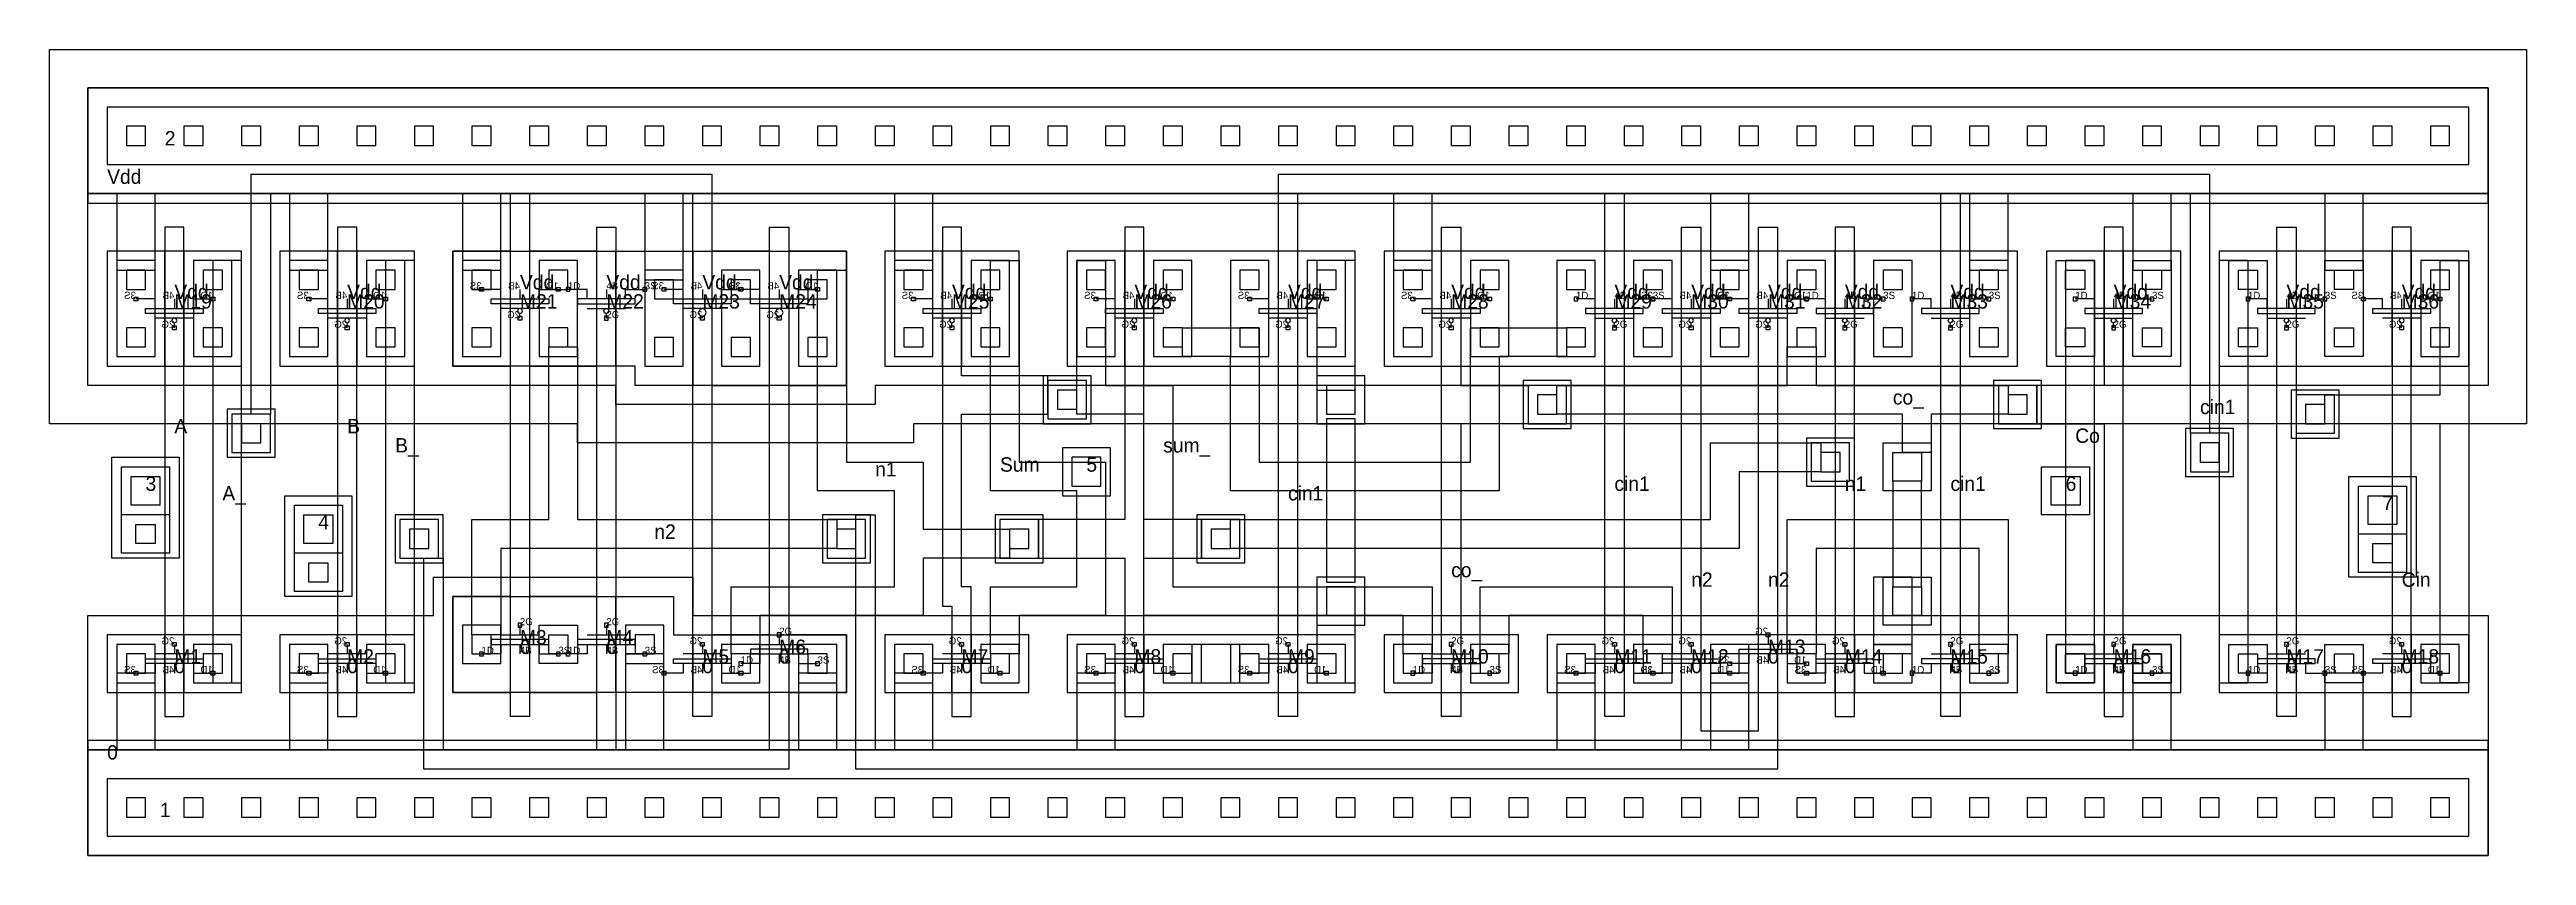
# Model space of a CAD drawing. Extents: x -4 to 794, y 0 to 644.
# Drawn here: x -4 to 254, y 0 to 84 of the extents above; entities that cross this region are included whole.
import ezdxf

# ---------------------------------------------------------------- set-up
doc = ezdxf.new("R2010")
doc.units = 0
for name, color, linetype in [('LAYER1', 7, 'CONTINUOUS'), ('LAYER10', 7, 'CONTINUOUS'), ('LAYER2', 7, 'CONTINUOUS'), ('LAYER25', 7, 'CONTINUOUS'), ('LAYER4', 7, 'CONTINUOUS'), ('LAYER42', 7, 'CONTINUOUS'), ('LAYER43', 7, 'CONTINUOUS'), ('LAYER44', 7, 'CONTINUOUS'), ('LAYER45', 7, 'CONTINUOUS'), ('LAYER46', 7, 'CONTINUOUS'), ('LAYER49', 7, 'CONTINUOUS'), ('LAYER5', 7, 'CONTINUOUS'), ('LAYER50', 7, 'CONTINUOUS'), ('LAYER51', 7, 'CONTINUOUS'), ('LAYER6', 7, 'CONTINUOUS'), ('LAYER8', 7, 'CONTINUOUS'), ('LAYER9', 7, 'CONTINUOUS')]:
    doc.layers.add(name, color=color, linetype=linetype)

# ---------------------------------------------------------------- blocks, each defined once
blk = doc.blocks.new('CCM1_1')
at = {"layer": 'LAYER25'}
blk.add_lwpolyline([(-1, -1), (1, -1), (1, 1), (-1, 1), (-1, -1)], dxfattribs=at)
at = {"layer": 'LAYER49'}
blk.add_lwpolyline([(-2, -2), (2, -2), (2, 2), (-2, 2), (-2, -2)], dxfattribs=at)
blk = doc.blocks.new('CCM1_2')
at = {"layer": 'LAYER25'}
for points in [[(-1, 5), (1, 5), (1, 7), (-1, 7), (-1, 5)], [(-1, -1), (1, -1), (1, 1), (-1, 1), (-1, -1)]]:
    blk.add_lwpolyline(points, dxfattribs=at)
at = {"layer": 'LAYER49'}
blk.add_lwpolyline([(-2, -2), (2, -2), (2, 8), (-2, 8), (-2, -2)], dxfattribs=at)
blk = doc.blocks.new('CCONT')
at = {"layer": 'LAYER25'}
blk.add_lwpolyline([(-1, -1), (1, -1), (1, 1), (-1, 1), (-1, -1)], dxfattribs=at)
blk = doc.blocks.new('CONT')
at = {"layer": 'LAYER25'}
blk.add_lwpolyline([(-1, -1), (1, -1), (1, 1), (-1, 1), (-1, -1)], dxfattribs=at)
blk = doc.blocks.new('M1V1M2')
at = {"layer": 'LAYER49'}
blk.add_lwpolyline([(-2.5, -2.5), (2.5, -2.5), (2.5, 2.5), (-2.5, 2.5), (-2.5, -2.5)], dxfattribs=at)
at = {"layer": 'LAYER50'}
blk.add_lwpolyline([(-1.5, -1.5), (1.5, -1.5), (1.5, 1.5), (-1.5, 1.5), (-1.5, -1.5)], dxfattribs=at)
at = {"layer": 'LAYER51'}
blk.add_lwpolyline([(-2.5, -2.5), (2.5, -2.5), (2.5, 2.5), (-2.5, 2.5), (-2.5, -2.5)], dxfattribs=at)
blk = doc.blocks.new('NMOS2X10_TOK')
at = {"layer": 'LAYER1'}
for points in [[(-2, 0), (-2, -1), (-4, -1)], [(-3, 0), (3, 0), (3, 0.5), (-3, 0.5), (-3, 0)], [(-2, 1), (2, 1)], [(0, 2), (0, 1)], [(0, 0), (0, -1)], [(2, 0), (2, -1), (4, -1)]]:
    blk.add_lwpolyline(points, dxfattribs=at)
at = {"layer": 'LAYER8'}
blk.add_lwpolyline([(-0.2, 1.8), (0.2, 1.8), (0.2, 2.2), (-0.2, 2.2), (-0.2, 1.8)], dxfattribs=at)
at = {"layer": 'LAYER9'}
for points in [[(-4.2, -1.2), (-3.8, -1.2), (-3.8, -0.8), (-4.2, -0.8), (-4.2, -1.2)], [(3.8, -1.2), (4.2, -1.2), (4.2, -0.8), (3.8, -0.8), (3.8, -1.2)]]:
    blk.add_lwpolyline(points, dxfattribs=at)
at = {"layer": 'LAYER5'}
for s, p in [('2G', (0, 2)), ('1D', (-4, -1)), ('4B', (0, -1)), ('3S', (4, -1))]:
    blk.add_text(s, height=0.75, dxfattribs=at).set_placement(p)
blk = doc.blocks.new('NMOS2X6_TOK')
at = {"layer": 'LAYER1'}
for points in [[(-2, 0), (-2, -1), (-4, -1)], [(-3, 0), (3, 0), (3, 0.5), (-3, 0.5), (-3, 0)], [(-2, 1), (2, 1)], [(0, 2), (0, 1)], [(0, 0), (0, -1)], [(2, 0), (2, -1), (4, -1)]]:
    blk.add_lwpolyline(points, dxfattribs=at)
at = {"layer": 'LAYER8'}
blk.add_lwpolyline([(-0.2, 1.8), (0.2, 1.8), (0.2, 2.2), (-0.2, 2.2), (-0.2, 1.8)], dxfattribs=at)
at = {"layer": 'LAYER9'}
for points in [[(-4.2, -1.2), (-3.8, -1.2), (-3.8, -0.8), (-4.2, -0.8), (-4.2, -1.2)], [(3.8, -1.2), (4.2, -1.2), (4.2, -0.8), (3.8, -0.8), (3.8, -1.2)]]:
    blk.add_lwpolyline(points, dxfattribs=at)
at = {"layer": 'LAYER5'}
for s, p in [('2G', (0, 2)), ('1D', (-4, -1)), ('4B', (0, -1)), ('3S', (4, -1))]:
    blk.add_text(s, height=0.75, dxfattribs=at).set_placement(p)
blk = doc.blocks.new('P1CCM1')
at = {"layer": 'LAYER25'}
blk.add_lwpolyline([(-1, -1), (1, -1), (1, 1), (-1, 1), (-1, -1)], dxfattribs=at)
at = {"layer": 'LAYER46'}
blk.add_lwpolyline([(-2.5, -2.5), (2.5, -2.5), (2.5, 2.5), (-2.5, 2.5), (-2.5, -2.5)], dxfattribs=at)
at = {"layer": 'LAYER49'}
blk.add_lwpolyline([(-2, -2), (2, -2), (2, 2), (-2, 2), (-2, -2)], dxfattribs=at)
blk = doc.blocks.new('P1CCM1V1M2')
at = {"layer": 'LAYER25'}
blk.add_lwpolyline([(-1, -5.5), (1, -5.5), (1, -3.5), (-1, -3.5), (-1, -5.5)], dxfattribs=at)
at = {"layer": 'LAYER46'}
blk.add_lwpolyline([(-3.5, -7), (3.5, -7), (3.5, 3.5), (-3.5, 3.5), (-3.5, -7)], dxfattribs=at)
at = {"layer": 'LAYER49'}
blk.add_lwpolyline([(-2.5, -6.5), (2.5, -6.5), (2.5, 2.5), (-2.5, 2.5), (-2.5, -6.5)], dxfattribs=at)
at = {"layer": 'LAYER50'}
blk.add_lwpolyline([(-1.5, -1.5), (1.5, -1.5), (1.5, 1.5), (-1.5, 1.5), (-1.5, -1.5)], dxfattribs=at)
at = {"layer": 'LAYER51'}
blk.add_lwpolyline([(-2.5, -2.5), (2.5, -2.5), (2.5, 2.5), (-2.5, 2.5), (-2.5, -2.5)], dxfattribs=at)
blk = doc.blocks.new('PMOS2X12_TOK')
at = {"layer": 'LAYER1'}
for points in [[(-2, 0), (-2, 1), (-4, 1)], [(-3, -0.5), (3, -0.5), (3, 0), (-3, 0), (-3, -0.5)], [(0, 1), (0, 0)], [(2, 0), (2, 1), (4, 1)], [(-2, -1), (2, -1)], [(0, -1.5), (-0.18, -1.43), (-0.25, -1.25), (-0.18, -1.07), (0, -1), (0.18, -1.07), (0.25, -1.25), (0.18, -1.43), (0, -1.5)], [(0, -2), (0, -1.5)]]:
    blk.add_lwpolyline(points, dxfattribs=at)
at = {"layer": 'LAYER10'}
for points in [[(-4.2, 0.8), (-3.8, 0.8), (-3.8, 1.2), (-4.2, 1.2), (-4.2, 0.8)], [(3.8, 0.8), (4.2, 0.8), (4.2, 1.2), (3.8, 1.2), (3.8, 0.8)]]:
    blk.add_lwpolyline(points, dxfattribs=at)
at = {"layer": 'LAYER8'}
blk.add_lwpolyline([(-0.2, -2.2), (0.2, -2.2), (0.2, -1.8), (-0.2, -1.8), (-0.2, -2.2)], dxfattribs=at)
at = {"layer": 'LAYER5'}
for s, p in [('1D', (-4, 1)), ('4B', (0, 1)), ('3S', (4, 1)), ('2G', (0, -2))]:
    blk.add_text(s, height=0.75, dxfattribs=at).set_placement(p)
blk = doc.blocks.new('PMOS2X14_TOK')
at = {"layer": 'LAYER1'}
for points in [[(-2, 0), (-2, 1), (-4, 1)], [(-3, -0.5), (3, -0.5), (3, 0), (-3, 0), (-3, -0.5)], [(0, 1), (0, 0)], [(2, 0), (2, 1), (4, 1)], [(-2, -1), (2, -1)], [(0, -1), (0.28, -1.12), (0.4, -1.4), (0.28, -1.68), (0, -1.8), (-0.28, -1.68), (-0.4, -1.4), (-0.28, -1.12), (0, -1)], [(0, -2), (0, -1.8)]]:
    blk.add_lwpolyline(points, dxfattribs=at)
at = {"layer": 'LAYER10'}
for points in [[(-4.2, 0.8), (-3.8, 0.8), (-3.8, 1.2), (-4.2, 1.2), (-4.2, 0.8)], [(3.8, 0.8), (4.2, 0.8), (4.2, 1.2), (3.8, 1.2), (3.8, 0.8)]]:
    blk.add_lwpolyline(points, dxfattribs=at)
at = {"layer": 'LAYER8'}
blk.add_lwpolyline([(-0.2, -2.2), (0.2, -2.2), (0.2, -1.8), (-0.2, -1.8), (-0.2, -2.2)], dxfattribs=at)
at = {"layer": 'LAYER5'}
for s, p in [('1D', (-4, 1)), ('4B', (0, 1)), ('3S', (4, 1)), ('2G', (0, -2))]:
    blk.add_text(s, height=0.75, dxfattribs=at).set_placement(p)
blk = doc.blocks.new('FADD1')
at = {"layer": 'LAYER10'}
for points in [[(2, 51), (8, 51), (8, 63), (2, 63), (2, 51)], [(10, 51), (16, 51), (16, 63), (10, 63), (10, 51)], [(20, 51), (26, 51), (26, 63), (20, 63), (20, 51)], [(28, 51), (34, 51), (34, 63), (28, 63), (28, 51)], [(38, 51), (44, 51), (44, 63), (38, 63), (38, 51)], [(46, 51), (53, 51), (53, 63), (46, 63), (46, 51)], [(55, 63), (63, 63), (63, 49), (57, 49), (57, 51), (55, 51), (55, 63)], [(65, 49), (71, 49), (71, 63), (65, 63), (65, 49)], [(73, 49), (79, 49), (79, 63), (73, 63), (73, 49)], [(83, 51), (89, 51), (89, 63), (83, 63), (83, 51)], [(91, 51), (97, 51), (97, 63), (91, 63), (91, 51)], [(102, 51), (108, 51), (108, 63), (102, 63), (102, 51)], [(110, 51), (124, 51), (124, 63), (110, 63), (110, 51)], [(126, 51), (132, 51), (132, 63), (126, 63), (126, 51)], [(135, 51), (141, 51), (141, 63), (135, 63), (135, 51)], [(143, 51), (158, 51), (158, 63), (143, 63), (143, 51)], [(160, 51), (166, 51), (166, 63), (160, 63), (160, 51)], [(168, 51), (174, 51), (174, 63), (168, 63), (168, 51)], [(176, 51), (182, 51), (182, 63), (176, 63), (176, 51)], [(184, 51), (193, 51), (193, 63), (184, 63), (184, 51)], [(195, 51), (201, 51), (201, 63), (195, 63), (195, 51)], [(204, 51), (210, 51), (210, 63), (204, 63), (204, 51)], [(212, 51), (218, 51), (218, 63), (212, 63), (212, 51)], [(222, 51), (228, 51), (228, 63), (222, 63), (222, 51)], [(230, 51), (240, 51), (240, 63), (230, 63), (230, 51)], [(242, 51), (248, 51), (248, 63), (242, 63), (242, 51)]]:
    blk.add_lwpolyline(points, dxfattribs=at)
at = {"layer": 'LAYER42'}
blk.add_lwpolyline([(-4, 84), (254, 84), (254, 45), (86, 45), (86, 43), (51, 43), (51, 45), (-4, 45), (-4, 84)], dxfattribs=at)
at = {"layer": 'LAYER43'}
for points in [[(2, 72), (248, 72), (248, 78), (2, 78), (2, 72)], [(2, 51), (16, 51), (16, 63), (2, 63), (2, 51)], [(20, 51), (34, 51), (34, 63), (20, 63), (20, 51)], [(38, 63), (79, 63), (79, 49), (57, 49), (57, 51), (38, 51), (38, 63)], [(83, 51), (97, 51), (97, 63), (83, 63), (83, 51)], [(102, 51), (132, 51), (132, 63), (102, 63), (102, 51)], [(135, 51), (201, 51), (201, 63), (135, 63), (135, 51)], [(204, 51), (218, 51), (218, 63), (204, 63), (204, 51)], [(222, 51), (248, 51), (248, 63), (222, 63), (222, 51)], [(38, 27), (61, 27), (61, 23), (79, 23), (79, 17), (38, 17), (38, 27)], [(2, 17), (16, 17), (16, 23), (2, 23), (2, 17)], [(20, 17), (34, 17), (34, 23), (20, 23), (20, 17)], [(83, 17), (98, 17), (98, 23), (83, 23), (83, 17)], [(102, 17), (132, 17), (132, 23), (102, 23), (102, 17)], [(135, 17), (149, 17), (149, 23), (135, 23), (135, 17)], [(152, 17), (201, 17), (201, 23), (152, 23), (152, 17)], [(204, 17), (218, 17), (218, 23), (204, 23), (204, 17)], [(222, 17), (248, 17), (248, 23), (222, 23), (222, 17)], [(2, 2), (248, 2), (248, 8), (2, 8), (2, 2)]]:
    blk.add_lwpolyline(points, dxfattribs=at)
at = {"layer": 'LAYER44'}
for points in [[(0, 69), (250, 69), (250, 49), (82, 49), (82, 47), (55, 47), (55, 49), (0, 49), (0, 69)], [(0, 11), (250, 11), (250, 0), (0, 0), (0, 11)]]:
    blk.add_lwpolyline(points, dxfattribs=at)
at = {"layer": 'LAYER45'}
for points in [[(0, 80), (250, 80), (250, 69), (0, 69), (0, 80)], [(0, 25), (36, 25), (36, 29), (63, 29), (63, 25), (250, 25), (250, 11), (0, 11), (0, 25)]]:
    blk.add_lwpolyline(points, dxfattribs=at)
at = {"layer": 'LAYER46'}
for points in [[(17, 71), (65, 71), (65, 14.5), (63, 14.5), (63, 69), (46, 69), (46, 14.5), (44, 14.5), (44, 69), (19, 69), (19, 46), (17, 46), (17, 71)], [(124, 71), (221, 71), (221, 44), (219, 44), (219, 69), (195, 69), (195, 14.5), (193, 14.5), (193, 69), (160, 69), (160, 14.5), (158, 14.5), (158, 69), (126, 69), (126, 14.5), (124, 14.5), (124, 71)], [(8, 65.5), (8, 14.5), (10, 14.5), (10, 65.5), (8, 65.5)], [(26, 65.5), (26, 14.5), (28, 14.5), (28, 65.5), (26, 65.5)], [(35, 31), (37, 31), (37, 11), (53, 11), (53, 65.5), (55, 65.5), (55, 11), (71, 11), (71, 65.5), (73, 65.5), (73, 9), (35, 9), (35, 31)], [(80, 35.5), (82, 35.5), (82, 11), (166, 11), (166, 65.5), (168, 65.5), (168, 13), (174, 13), (174, 65.5), (176, 65.5), (176, 9), (80, 9), (80, 35.5)], [(89, 65.5), (89, 26), (90, 26), (90, 14.5), (92, 14.5), (92, 28), (91, 28), (91, 46), (92, 46), (100, 46), (100, 50), (91, 50), (91, 65.5), (89, 65.5)], [(108, 65.5), (108, 35), (99, 35), (99, 31), (108, 31), (108, 14.5), (110, 14.5), (110, 31), (116, 31), (116, 35), (110, 35), (110, 65.5), (108, 65.5)], [(141, 65.5), (143, 65.5), (143, 49), (150, 49), (150, 45), (143, 45), (143, 14.5), (141, 14.5), (141, 65.5)], [(182, 65.5), (182, 14.5), (184, 14.5), (184, 65.5), (182, 65.5)], [(210, 65.5), (210, 49), (203, 49), (203, 45), (210, 45), (210, 14.5), (212, 14.5), (212, 65.5), (210, 65.5)], [(230, 65.5), (230, 14.5), (228, 14.5), (228, 65.5), (230, 65.5)], [(240, 65.5), (240, 14.5), (242, 14.5), (242, 65.5), (240, 65.5)]]:
    blk.add_lwpolyline(points, dxfattribs=at)
at = {"layer": 'LAYER49'}
for points in [[(0, 68), (250, 68), (250, 80), (0, 80), (0, 68)], [(3, 61), (7, 61), (7, 69), (3, 69), (3, 61)], [(21, 61), (25, 61), (25, 69), (21, 69), (21, 61)], [(39, 61), (43, 61), (43, 69), (39, 69), (39, 61)], [(58, 60), (62, 60), (62, 69), (58, 69), (58, 60)], [(84, 61), (88, 61), (88, 69), (84, 69), (84, 61)], [(136, 61), (140, 61), (140, 69), (136, 69), (136, 61)], [(169, 61), (173, 61), (173, 69), (169, 69), (169, 61)], [(196, 61), (200, 61), (200, 69), (196, 69), (196, 61)], [(213, 61), (217, 61), (217, 69), (213, 69), (213, 61)], [(233, 61), (237, 61), (237, 69), (233, 69), (233, 61)], [(13, 18), (16, 18), (16, 62), (13, 62), (13, 18)], [(31, 18), (34, 18), (34, 62), (31, 62), (31, 18)], [(94, 62), (97, 62), (97, 41), (106, 41), (106, 25), (97, 25), (97, 21), (94, 21), (94, 28), (103, 28), (103, 38), (94, 38), (94, 62)], [(103, 62), (106, 62), (106, 49), (113, 49), (113, 28), (140, 28), (140, 21), (137, 21), (137, 25), (110, 25), (110, 46), (103, 46), (103, 62)], [(128, 48.5), (132, 48.5), (132, 62), (128, 62), (128, 48.5)], [(206, 21), (209, 21), (209, 62), (206, 62), (206, 21)], [(222, 18), (225, 18), (225, 62), (222, 62), (222, 18)], [(245, 62), (248, 62), (248, 18), (245, 18), (245, 45), (233, 45), (233, 48), (245, 48), (245, 62)], [(76, 61), (79, 61), (79, 41), (87, 41), (87, 34), (96, 34), (96, 31), (87, 31), (87, 25), (70, 25), (70, 21), (67, 21), (67, 28), (84, 28), (84, 38), (76, 38), (76, 61)], [(114, 55), (122, 55), (122, 41), (144, 41), (144, 55), (154, 55), (154, 52), (147, 52), (147, 38), (119, 38), (119, 52), (114, 52), (114, 55)], [(48, 53), (51, 53), (51, 35), (78, 35), (78, 32), (43, 32), (43, 23), (40, 23), (40, 35), (48, 35), (48, 53)], [(177, 53), (180, 53), (180, 49), (200, 49), (200, 46), (192, 46), (192, 42), (189, 42), (189, 46), (153, 46), (153, 49), (177, 49), (177, 53)], [(169, 43), (180.5, 43), (180.5, 40), (172, 40), (172, 32), (119, 32), (119, 35), (169, 35), (169, 43)], [(177, 21), (177, 35), (200, 35), (200, 21), (197, 21), (197, 32), (180, 32), (180, 21), (177, 21)], [(177, 35), (200, 35), (200, 21), (197, 21), (197, 32), (180, 32), (180, 21), (177, 21), (177, 35)], [(186, 22), (190, 22), (190, 29), (186, 29), (186, 22)], [(145, 28), (165, 28), (165, 21), (162, 21), (162, 25), (148, 25), (148, 21), (145, 21), (145, 28)], [(128, 18), (132, 18), (132, 25), (128, 25), (128, 18)], [(56, 11), (60, 11), (60, 21), (56, 21), (56, 11)], [(115, 18), (120, 18), (120, 22), (115, 22), (115, 18)], [(161, 18), (165, 18), (165, 22), (161, 22), (161, 18)], [(186, 18), (190, 18), (190, 21), (186, 21), (186, 18)], [(3, 11), (7, 11), (7, 19), (3, 19), (3, 11)], [(21, 11), (25, 11), (25, 19), (21, 19), (21, 11)], [(74, 11), (78, 11), (78, 19), (74, 19), (74, 11)], [(84, 11), (88, 11), (88, 19), (84, 19), (84, 11)], [(103, 11), (107, 11), (107, 19), (103, 19), (103, 11)], [(153, 11), (157, 11), (157, 19), (153, 19), (153, 11)], [(169, 11), (173, 11), (173, 19), (169, 19), (169, 11)], [(213, 11), (217, 11), (217, 19), (213, 19), (213, 11)], [(233, 11), (237, 11), (237, 19), (233, 19), (233, 11)], [(0, 0), (250, 0), (250, 12), (0, 12), (0, 0)]]:
    blk.add_lwpolyline(points, dxfattribs=at)
at = {"layer": 'LAYER51'}
for points in [[(129, 28.5), (132, 28.5), (132, 45.5), (129, 45.5), (129, 28.5)], [(188, 28), (191, 28), (191, 39), (188, 39), (188, 28)]]:
    blk.add_lwpolyline(points, dxfattribs=at)
at = {"layer": 'LAYER9'}
for points in [[(38, 17), (44, 17), (44, 27), (38, 27), (38, 17)], [(46, 17), (53, 17), (53, 27), (46, 27), (46, 17)], [(55, 27), (61, 27), (61, 23), (63, 23), (63, 17), (55, 17), (55, 27)], [(2, 17), (8, 17), (8, 23), (2, 23), (2, 17)], [(10, 17), (16, 17), (16, 23), (10, 23), (10, 17)], [(20, 17), (26, 17), (26, 23), (20, 23), (20, 17)], [(28, 17), (34, 17), (34, 23), (28, 23), (28, 17)], [(65, 17), (71, 17), (71, 23), (65, 23), (65, 17)], [(73, 17), (79, 17), (79, 23), (73, 23), (73, 17)], [(83, 17), (90, 17), (90, 23), (83, 23), (83, 17)], [(92, 17), (98, 17), (98, 23), (92, 23), (92, 17)], [(102, 17), (108, 17), (108, 23), (102, 23), (102, 17)], [(110, 17), (124, 17), (124, 23), (110, 23), (110, 17)], [(126, 17), (132, 17), (132, 23), (126, 23), (126, 17)], [(135, 17), (141, 17), (141, 23), (135, 23), (135, 17)], [(143, 17), (149, 17), (149, 23), (143, 23), (143, 17)], [(152, 17), (158, 17), (158, 23), (152, 23), (152, 17)], [(160, 17), (166, 17), (166, 23), (160, 23), (160, 17)], [(168, 17), (174, 17), (174, 23), (168, 23), (168, 17)], [(176, 17), (182, 17), (182, 23), (176, 23), (176, 17)], [(184, 17), (193, 17), (193, 23), (184, 23), (184, 17)], [(195, 17), (201, 17), (201, 23), (195, 23), (195, 17)], [(204, 17), (210, 17), (210, 23), (204, 23), (204, 17)], [(212, 17), (218, 17), (218, 23), (212, 23), (212, 17)], [(222, 17), (228, 17), (228, 23), (222, 23), (222, 17)], [(230, 17), (240, 17), (240, 23), (230, 23), (230, 17)], [(242, 17), (248, 17), (248, 23), (242, 23), (242, 17)]]:
    blk.add_lwpolyline(points, dxfattribs=at)
for name, p in [('CCONT', (5, 75)), ('CONT', (11, 75)), ('CONT', (17, 75)), ('CONT', (23, 75)), ('CONT', (29, 75)), ('CONT', (35, 75)), ('CONT', (41, 75)), ('CONT', (47, 75)), ('CONT', (53, 75)), ('CONT', (59, 75)), ('CONT', (65, 75)), ('CONT', (71, 75)), ('CONT', (77, 75)), ('CONT', (83, 75)), ('CONT', (89, 75)), ('CONT', (95, 75)), ('CONT', (101, 75)), ('CONT', (107, 75)), ('CONT', (113, 75)), ('CONT', (119, 75)), ('CONT', (125, 75)), ('CONT', (131, 75)), ('CONT', (137, 75)), ('CONT', (143, 75)), ('CONT', (149, 75)), ('CONT', (155, 75)), ('CONT', (161, 75)), ('CONT', (167, 75)), ('CONT', (173, 75)), ('CONT', (179, 75)), ('CONT', (185, 75)), ('CONT', (191, 75)), ('CONT', (197, 75)), ('CONT', (203, 75)), ('CONT', (209, 75)), ('CONT', (215, 75)), ('CONT', (221, 75)), ('CONT', (227, 75)), ('CONT', (233, 75)), ('CONT', (239, 75)), ('CONT', (245, 75)), ('CCM1_2', (5, 54)), ('CCM1_2', (13, 54)), ('CCM1_2', (23, 54)), ('CCM1_2', (31, 54)), ('CCM1_2', (41, 54)), ('CCM1_2', (49, 54)), ('CCM1_2', (86, 54)), ('CCM1_2', (94, 54)), ('CCM1_2', (105, 54)), ('CCM1_2', (113, 54)), ('CCM1_2', (121, 54)), ('CCM1_2', (129, 54)), ('CCM1_2', (138, 54)), ('CCM1_2', (146, 54)), ('CCM1_2', (155, 54)), ('CCM1_2', (163, 54)), ('CCM1_2', (171, 54)), ('CCM1_2', (179, 54)), ('CCM1_2', (188, 54)), ('CCM1_2', (198, 54)), ('CCM1_2', (245, 54)), ('PMOS2X12_TOK', (54, 58)), ('CCM1_2', (60, 53)), ('CCM1_2', (68, 53)), ('CCM1_2', (76, 53)), ('PMOS2X12_TOK', (159, 57)), ('PMOS2X12_TOK', (183, 57)), ('PMOS2X12_TOK', (194, 57)), ('PMOS2X12_TOK', (211, 57)), ('PMOS2X12_TOK', (229, 57)), ('P1CCM1', (102, 47.5)), ('M1V1M2', (130.5, 47.5)), ('P1CCM1', (152, 47)), ('P1CCM1', (201, 47)), ('P1CCM1', (17, 44)), ('P1CCM1', (232, 46)), ('P1CCM1', (221, 42)), ('M1V1M2', (104, 40)), ('P1CCM1', (181.5, 41)), ('P1CCM1', (34.5, 33)), ('P1CCM1', (79, 33)), ('P1CCM1', (97, 33)), ('P1CCM1', (118, 33)), ('M1V1M2', (130.5, 26.5)), ('CCM1_1', (41, 22)), ('NMOS2X10_TOK', (45, 22)), ('NMOS2X10_TOK', (54, 22)), ('CCM1_1', (58, 22)), ('NMOS2X6_TOK', (72, 21)), ('CCM1_1', (5, 20)), ('CCM1_1', (13, 20)), ('CCM1_1', (23, 20)), ('CCM1_1', (31, 20)), ('CCM1_1', (68, 20)), ('CCM1_1', (76, 20)), ('CCM1_1', (86, 20)), ('CCM1_1', (95, 20)), ('CCM1_1', (105, 20)), ('CCM1_1', (114, 20)), ('CCM1_1', (121, 20)), ('CCM1_1', (129, 20)), ('CCM1_1', (138, 20)), ('NMOS2X6_TOK', (142, 20)), ('CCM1_1', (146, 20)), ('CCM1_1', (155, 20)), ('CCM1_1', (163, 20)), ('CCM1_1', (171, 20)), ('CCM1_1', (179, 20)), ('CCM1_1', (188, 20)), ('NMOS2X6_TOK', (194, 20)), ('CCM1_1', (198, 20)), ('CCM1_1', (207, 20)), ('NMOS2X6_TOK', (211, 20)), ('CCM1_1', (215, 20)), ('NMOS2X6_TOK', (229, 20)), ('CCM1_1', (245, 20)), ('CCONT', (5, 5)), ('CONT', (11, 5)), ('CONT', (17, 5)), ('CONT', (23, 5)), ('CONT', (29, 5)), ('CONT', (35, 5)), ('CONT', (41, 5)), ('CONT', (47, 5)), ('CONT', (53, 5)), ('CONT', (59, 5)), ('CONT', (65, 5)), ('CONT', (71, 5)), ('CONT', (77, 5)), ('CONT', (83, 5)), ('CONT', (89, 5)), ('CONT', (95, 5)), ('CONT', (101, 5)), ('CONT', (107, 5)), ('CONT', (113, 5)), ('CONT', (119, 5)), ('CONT', (125, 5)), ('CONT', (131, 5)), ('CONT', (137, 5)), ('CONT', (143, 5)), ('CONT', (149, 5)), ('CONT', (155, 5)), ('CONT', (161, 5)), ('CONT', (167, 5)), ('CONT', (173, 5)), ('CONT', (179, 5)), ('CONT', (185, 5)), ('CONT', (191, 5)), ('CONT', (197, 5)), ('CONT', (203, 5)), ('CONT', (209, 5)), ('CONT', (215, 5)), ('CONT', (221, 5)), ('CONT', (227, 5)), ('CONT', (233, 5)), ('CONT', (239, 5)), ('CONT', (245, 5))]:
    blk.add_blockref(name, p)
at = {"xscale": -1}
for name, p in [('CCM1_2', (207, 54)), ('CCM1_2', (215, 54)), ('CCM1_2', (225, 54)), ('CCM1_2', (235, 54)), ('PMOS2X12_TOK', (45, 58)), ('PMOS2X14_TOK', (64, 58)), ('PMOS2X14_TOK', (72, 58)), ('PMOS2X12_TOK', (9, 57)), ('PMOS2X12_TOK', (27, 57)), ('PMOS2X12_TOK', (90, 57)), ('PMOS2X12_TOK', (109, 57)), ('PMOS2X12_TOK', (125, 57)), ('PMOS2X12_TOK', (142, 57)), ('PMOS2X12_TOK', (167, 57)), ('PMOS2X12_TOK', (175, 57)), ('PMOS2X12_TOK', (241, 57)), ('P1CCM1V1M2', (6, 38)), ('M1V1M2', (189.5, 40.5)), ('M1V1M2', (206, 38)), ('P1CCM1V1M2', (239, 36)), ('P1CCM1V1M2', (24, 34)), ('M1V1M2', (189.5, 26.5)), ('CCM1_1', (49, 22)), ('NMOS2X6_TOK', (175, 21)), ('NMOS2X6_TOK', (9, 20)), ('NMOS2X6_TOK', (27, 20)), ('NMOS2X6_TOK', (64, 20)), ('NMOS2X6_TOK', (91, 20)), ('NMOS2X6_TOK', (109, 20)), ('NMOS2X6_TOK', (125, 20)), ('NMOS2X6_TOK', (159, 20)), ('NMOS2X6_TOK', (167, 20)), ('NMOS2X6_TOK', (183, 20)), ('CCM1_1', (207, 20)), ('CCM1_1', (215, 20)), ('CCM1_1', (225, 20)), ('CCM1_1', (235, 20)), ('NMOS2X6_TOK', (241, 20))]:
    blk.add_blockref(name, p, dxfattribs=at)
at = {"layer": 'LAYER2'}
for s, p in [('co_', (188, 47)), ('cin1', (220, 46)), ('B_', (32, 42)), ('sum_', (112, 42)), ('n1', (82, 39.5)), ('cin1', (159, 38)), ('n1', (183, 38)), ('cin1', (194, 38)), ('A_', (14, 37)), ('cin1', (125, 37)), ('n2', (59, 33)), ('co_', (142, 29)), ('n2', (167, 28)), ('n2', (175, 28))]:
    blk.add_text(s, height=1.5, dxfattribs=at).set_placement(p)
at = {"layer": 'LAYER4'}
for s, p in [('Vdd', (2, 70)), ('Vdd', (9, 58)), ('Vdd', (27, 58)), ('Vdd', (45, 59)), ('Vdd', (54, 59)), ('Vdd', (64, 59)), ('Vdd', (72, 59)), ('Vdd', (90, 58)), ('Vdd', (109, 58)), ('Vdd', (125, 58)), ('Vdd', (142, 58)), ('Vdd', (159, 58)), ('Vdd', (167, 58)), ('Vdd', (175, 58)), ('Vdd', (183, 58)), ('Vdd', (194, 58)), ('Vdd', (211, 58)), ('Vdd', (229, 58)), ('Vdd', (241, 58)), ('A', (9, 44)), ('B', (27, 44)), ('Co', (207, 43)), ('Sum', (95, 40)), ('Cin', (241, 28)), ('0', (45, 21)), ('0', (54, 21)), ('0', (72, 20)), ('0', (175, 20)), ('0', (9, 19)), ('0', (27, 19)), ('0', (64, 19)), ('0', (91, 19)), ('0', (109, 19)), ('0', (125, 19)), ('0', (142, 19)), ('0', (159, 19)), ('0', (167, 19)), ('0', (183, 19)), ('0', (194, 19)), ('0', (211, 19)), ('0', (229, 19)), ('0', (241, 19)), ('0', (2, 10))]:
    blk.add_text(s, height=1.5, dxfattribs=at).set_placement(p)
at = {"layer": 'LAYER5'}
for s, p in [('2', (8, 74)), ('5', (104, 40)), ('3', (6, 38)), ('6', (206, 38)), ('7', (239, 36)), ('4', (24, 34)), ('1', (7.5, 4))]:
    blk.add_text(s, height=1.5, dxfattribs=at).set_placement(p)
at = {"layer": 'LAYER6'}
for s, p in [('M19', (9, 57)), ('M20', (27, 57)), ('M21', (45, 57)), ('M22', (54, 57)), ('M23', (64, 57)), ('M24', (72, 57)), ('M25', (90, 57)), ('M26', (109, 57)), ('M27', (125, 57)), ('M28', (142, 57)), ('M29', (159, 57)), ('M30', (167, 57)), ('M31', (175, 57)), ('M32', (183, 57)), ('M33', (194, 57)), ('M34', (211, 57)), ('M35', (229, 57)), ('M36', (241, 57)), ('M3', (45, 22)), ('M4', (54, 22)), ('M1', (9, 20)), ('M2', (27, 20)), ('M5', (64, 20)), ('M6', (72, 21)), ('M7', (91, 20)), ('M8', (109, 20)), ('M9', (125, 20)), ('M10', (142, 20)), ('M11', (159, 20)), ('M12', (167, 20)), ('M13', (175, 21)), ('M14', (183, 20)), ('M15', (194, 20)), ('M16', (211, 20)), ('M17', (229, 20)), ('M18', (241, 20))]:
    blk.add_text(s, height=1.5, dxfattribs=at).set_placement(p)

msp = doc.modelspace()

# ---------------------------------------------------------------- block references
msp.add_blockref('FADD1', (0, 0))

doc.saveas('drawing.dxf')
